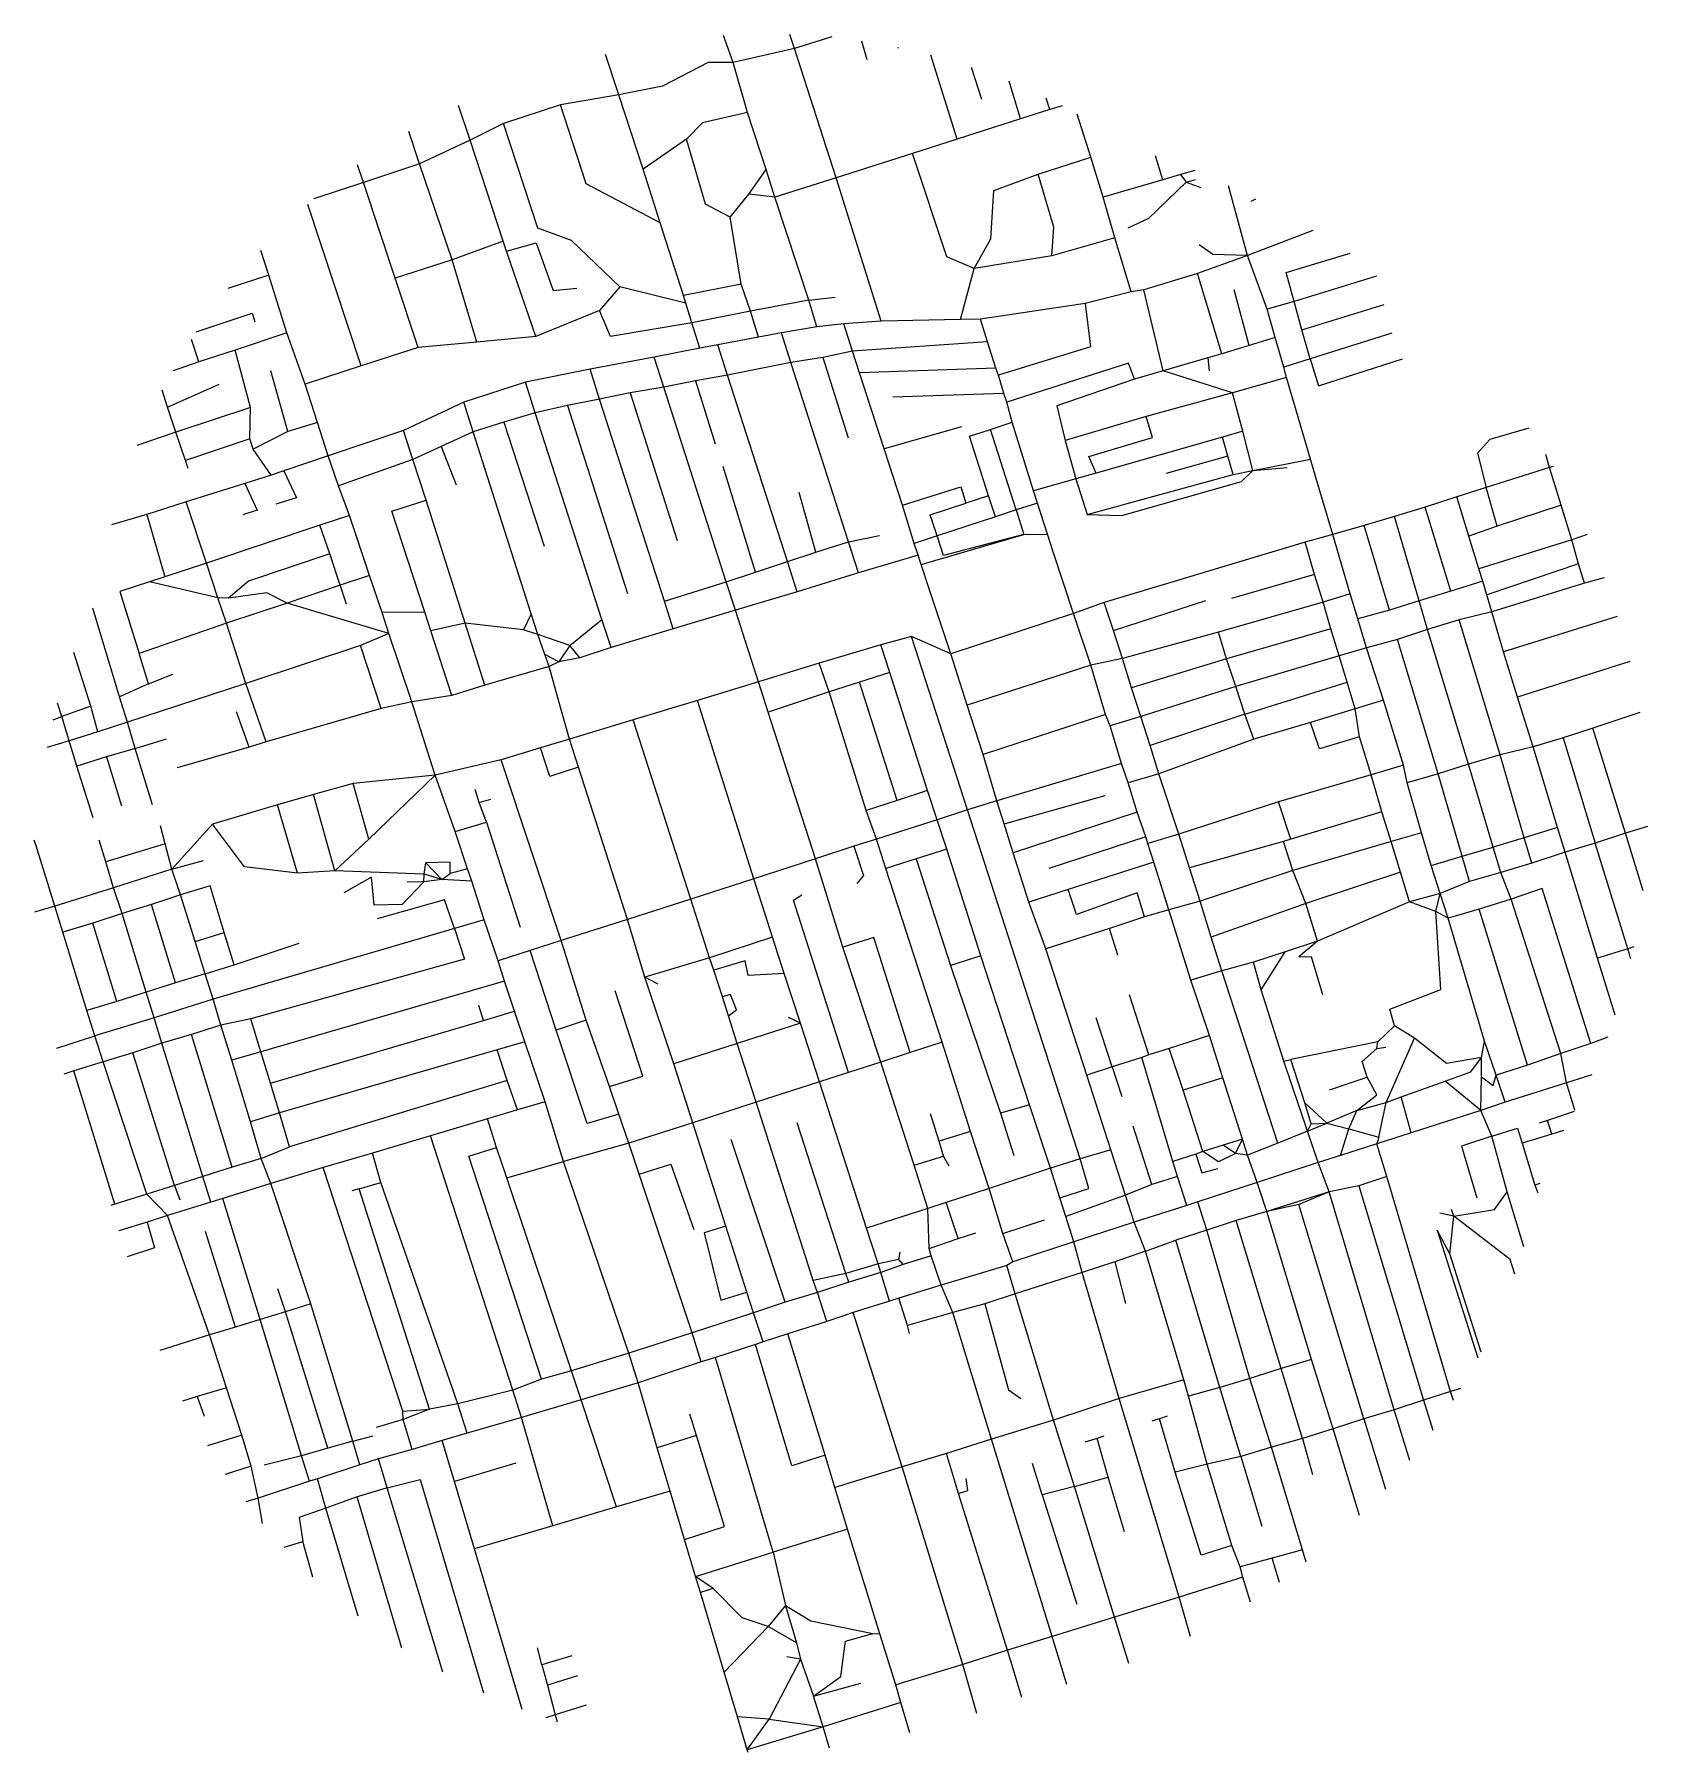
# Model space of a CAD drawing. Header units: metres. Extents: x 625217 to 627740, y 4834707 to 4837393.
import ezdxf

# ---------------------------------------------------------------- set-up
doc = ezdxf.new("R2010")
doc.units = ezdxf.units.M

msp = doc.modelspace()

# ---------------------------------------------------------------- linework, layer by layer
at = {"layer": 'ROADS'}
for points in [[(626310, 4837349), (626295.1, 4837391.7)], [(626406, 4837371.3), (626399, 4837393.2)], [(626464.3, 4837389.5), (626406, 4837371.3)], [(626519.9, 4837353.3), (626511.2, 4837382.7)], [(626567.7, 4837373.1), (626568.1, 4837371.5)], [(626131.6, 4837298.8), (626110.7, 4837361.6)], [(626310, 4837349), (626271, 4837349), (626199.9, 4837312.3), (626131.6, 4837298.8)], [(626406, 4837371.3), (626310, 4837349)], [(626332.6, 4837270.9), (626310, 4837349)], [(626471.2, 4837168.8), (626406, 4837371.3)], [(626660.6, 4837229.5), (626619.1, 4837360.5)], [(626698.9, 4837291.3), (626682.7, 4837341.2)], [(626759.5, 4837260.9), (626741.7, 4837320.2)], [(626131.6, 4837298.8), (626040, 4837283.2)], [(626169.4, 4837182.6), (626131.6, 4837298.8)], [(626805.4, 4837275.6), (626799.7, 4837293.3)], [(625898.8, 4837227.9), (625880.9, 4837281.8)], [(626040, 4837283.2), (625951.3, 4837253.9)], [(626196.1, 4837098.3), (626080.5, 4837159.4), (626040, 4837283.2)], [(626332.6, 4837270.9), (626262.4, 4837255.1), (626237.1, 4837229.4)], [(626361.6, 4837181.9), (626332.6, 4837270.9)], [(626805.4, 4837275.6), (626759.5, 4837260.9)], [(626824.5, 4837281.7), (626805.4, 4837275.6)], [(626869.6, 4837201.4), (626848, 4837268.3)], [(625819.9, 4837191), (625803.2, 4837241.2)], [(625951.3, 4837253.9), (625898.8, 4837227.9)], [(626133.1, 4836998.7), (626057.2, 4837071.1), (626004.5, 4837090.4), (625951.3, 4837253.9)], [(626759.5, 4837260.9), (626660.6, 4837229.5)], [(625898.8, 4837227.9), (625819.9, 4837191)], [(625950.5, 4837069.7), (625898.8, 4837227.9)], [(626237.1, 4837229.4), (626169.4, 4837182.6)], [(626305.7, 4837107.6), (626266.9, 4837127.7), (626237.1, 4837229.4)], [(626660.6, 4837229.5), (626590.9, 4837207)], [(625732.3, 4837161.8), (625723, 4837189.3)], [(625819.9, 4837191), (625732.3, 4837161.8)], [(625870.9, 4837040.8), (625819.9, 4837191)], [(626590.9, 4837207), (626471.2, 4837168.8)], [(626687.1, 4837027.3), (626644.3, 4837045.2), (626590.9, 4837207)], [(626786.9, 4837174.8), (626869.6, 4837201.4)], [(626888.7, 4837138.9), (626869.6, 4837201.4)], [(626982.3, 4837166), (626970.5, 4837203.2)], [(625732.3, 4837161.8), (625654.6, 4837136)], [(625781.8, 4837011.8), (625732.3, 4837161.8)], [(626196.1, 4837098.3), (626169.4, 4837182.6)], [(626334.5, 4837143.6), (626361.6, 4837181.9)], [(626375.6, 4837138.9), (626361.6, 4837181.9)], [(626471.2, 4837168.8), (626375.6, 4837138.9)], [(626541.5, 4836944.7), (626471.2, 4837168.8)], [(626687.1, 4837027.3), (626713.1, 4837073.6), (626717.6, 4837148.9), (626786.9, 4837174.8)], [(626808.5, 4837046.7), (626811.5, 4837091.8), (626786.9, 4837174.8)], [(626982.3, 4837166), (626888.7, 4837138.9)], [(627018.5, 4837162.3), (626959.8, 4837105.3), (626927.2, 4837090.3)], [(627009.9, 4837174), (626982.3, 4837166)], [(627032.3, 4837180.6), (627009.9, 4837174)], [(627009.9, 4837174), (627018.5, 4837162.3)], [(627018.5, 4837162.3), (627033.4, 4837166.5)], [(627018.5, 4837162.3), (627041.5, 4837153.7)], [(626305.7, 4837107.6), (626334.5, 4837143.6)], [(626375.6, 4837138.9), (626334.5, 4837143.6)], [(626428.4, 4836977.6), (626375.6, 4837138.9)], [(626906.9, 4837075.1), (626888.7, 4837138.9)], [(627114.7, 4837047.4), (627085, 4837156.5)], [(627120.3, 4837132.2), (627127.7, 4837136.1)], [(625728.3, 4836874.8), (625644.9, 4837127.1)], [(626322.9, 4837002.6), (626305.7, 4837107.6)], [(626232.8, 4836985.1), (626196.1, 4837098.3)], [(627216.9, 4837086.4), (627114.7, 4837047.4)], [(625584, 4837016.6), (625571.6, 4837055.5)], [(625950.5, 4837069.7), (625870.9, 4837040.8)], [(625955.7, 4837054), (625950.5, 4837069.7)], [(625955.7, 4837054), (626002.1, 4837067.1), (626028.9, 4836992.5), (626065.8, 4836996.3)], [(626001.6, 4836920.6), (625955.7, 4837054)], [(626906.9, 4837075.1), (626808.5, 4837046.7)], [(626932.7, 4836990.5), (626906.9, 4837075.1)], [(627114.7, 4837047.4), (627060.1, 4837048.8), (627038.8, 4837064.1)], [(627187.4, 4836975.7), (627174.8, 4837020.7), (627275.1, 4837051.3)], [(625870.9, 4837040.8), (625781.8, 4837011.8)], [(625909.6, 4836911.9), (625870.9, 4837040.8)], [(626665.5, 4836947.5), (626687.1, 4837027.3)], [(626808.5, 4837046.7), (626687.1, 4837027.3)], [(627114.7, 4837047.4), (627036.1, 4837019.5)], [(627145.2, 4836963.5), (627114.7, 4837047.4)], [(625584, 4837016.6), (625520.1, 4836995.8)], [(625612.5, 4836926.6), (625584, 4837016.6)], [(625817.5, 4836903.7), (625781.8, 4837011.8)], [(626133.1, 4836998.7), (626101.1, 4836961.6)], [(626236, 4836973.1), (626133.1, 4836998.7)], [(626322.9, 4837002.6), (626232.8, 4836985.1)], [(626337.1, 4836960.6), (626322.9, 4837002.6)], [(627036.1, 4837019.5), (626952.2, 4836994)], [(627074.5, 4836893.6), (627036.1, 4837019.5)], [(627316, 4837015), (627187.4, 4836975.7)], [(626236, 4836973.1), (626232.8, 4836985.1)], [(626245.4, 4836942.3), (626236, 4836973.1)], [(626428.4, 4836977.6), (626337.1, 4836960.6)], [(626428.4, 4836977.6), (626469.8, 4836982.3)], [(626441, 4836936), (626428.4, 4836977.6)], [(626860.6, 4836972.5), (626697.1, 4836947.9)], [(626860.6, 4836972.5), (626868.9, 4836904.7), (626724.9, 4836860.4)], [(626932.7, 4836990.5), (626860.6, 4836972.5)], [(626952.2, 4836994), (626932.7, 4836990.5)], [(626982.8, 4836866.9), (626952.2, 4836994)], [(627117.2, 4836907), (627093.4, 4836993.9)], [(627187.4, 4836975.7), (627145.2, 4836963.5)], [(627199.3, 4836931.3), (627187.4, 4836975.7)], [(627199.3, 4836931.3), (627328.1, 4836970.7)], [(625470.5, 4836928.2), (625557.8, 4836957.2), (625562.4, 4836943.8)], [(626101.1, 4836961.6), (626001.6, 4836920.6)], [(626245.4, 4836942.3), (626118.4, 4836920.6), (626101.1, 4836961.6)], [(626337.1, 4836960.6), (626245.4, 4836942.3)], [(626349.7, 4836919.8), (626337.1, 4836960.6)], [(626541.5, 4836944.7), (626483.4, 4836940.8)], [(626665.5, 4836947.5), (626541.5, 4836944.7)], [(626697.1, 4836947.9), (626665.5, 4836947.5)], [(626707.9, 4836912.7), (626697.1, 4836947.9)], [(627157.9, 4836919.1), (627145.2, 4836963.5)], [(625612.5, 4836926.6), (625531.5, 4836899.5)], [(625640.7, 4836846.3), (625612.5, 4836926.6)], [(626001.6, 4836920.6), (625909.6, 4836911.9)], [(626258, 4836902.7), (626245.4, 4836942.3)], [(626349.7, 4836919.8), (626286.3, 4836908)], [(626385.9, 4836926.4), (626349.7, 4836919.8)], [(626441, 4836936), (626385.9, 4836926.4)], [(626400.4, 4836880.2), (626385.9, 4836926.4)], [(626483.4, 4836940.8), (626441, 4836936)], [(626497, 4836898.1), (626483.4, 4836940.8)], [(627157.9, 4836919.1), (627117.2, 4836907)], [(627171.5, 4836873.1), (627157.9, 4836919.1)], [(627212.3, 4836885.7), (627199.3, 4836931.3)], [(627340.3, 4836925.9), (627212.3, 4836885.7)], [(625474.4, 4836881.3), (625463.4, 4836916)], [(625531.5, 4836899.5), (625474.4, 4836881.3)], [(625555.3, 4836809.7), (625531.5, 4836899.5)], [(625817.5, 4836903.7), (625728.3, 4836874.8)], [(625909.6, 4836911.9), (625817.5, 4836903.7)], [(626258, 4836902.7), (626186.8, 4836888.7)], [(626286.3, 4836908), (626258, 4836902.7)], [(626301.3, 4836860.2), (626286.3, 4836908)], [(626497, 4836898.1), (626450.2, 4836887.9)], [(626707.9, 4836912.7), (626497, 4836898.1)], [(626508, 4836864.2), (626497, 4836898.1)], [(626720.7, 4836871.4), (626707.9, 4836912.7)], [(627074.5, 4836893.6), (627052.7, 4836887.3)], [(627117.2, 4836907), (627074.5, 4836893.6)], [(625474.4, 4836881.3), (625434.6, 4836867.4)], [(625613.7, 4836772.3), (625587.3, 4836867)], [(625728.3, 4836874.8), (625640.7, 4836846.3)], [(626086.5, 4836869.7), (625985.7, 4836849.6)], [(626186.8, 4836888.7), (626086.5, 4836869.7)], [(626101, 4836823.1), (626086.5, 4836869.7)], [(626201.6, 4836841.7), (626186.8, 4836888.7)], [(626400.4, 4836880.2), (626301.3, 4836860.2)], [(626450.2, 4836887.9), (626400.4, 4836880.2)], [(626490.7, 4836599.7), (626400.4, 4836880.2)], [(626450.2, 4836887.9), (626489.9, 4836762.3)], [(626720.7, 4836871.4), (626508, 4836864.2)], [(626546.3, 4836745.4), (626508, 4836864.2)], [(626724.9, 4836860.4), (626720.7, 4836871.4)], [(626937.7, 4836853.9), (626928.6, 4836879), (626738.1, 4836818.3)], [(626982.8, 4836866.9), (626937.7, 4836853.9)], [(627052.7, 4836887.3), (626982.8, 4836866.9)], [(627090.9, 4836833), (626982.8, 4836866.9)], [(627052.7, 4836887.3), (627054.8, 4836867.3)], [(627212.3, 4836885.7), (627171.5, 4836873.1)], [(627175.6, 4836856.9), (627171.5, 4836873.1)], [(627212.3, 4836885.7), (627225.4, 4836843.7), (627356.8, 4836885.9)], [(625425.6, 4836810.4), (625417.4, 4836837)], [(625425.6, 4836810.4), (625506.6, 4836846.1)], [(625660.2, 4836786.3), (625640.7, 4836846.3)], [(625985.7, 4836849.6), (625889, 4836818.3)], [(626000.6, 4836801.7), (625985.7, 4836849.6)], [(626201.6, 4836841.7), (626149.3, 4836833)], [(626251.2, 4836851.4), (626201.6, 4836841.7)], [(626299.5, 4836537.5), (626201.6, 4836841.7)], [(626301.3, 4836860.2), (626251.2, 4836851.4)], [(626251.2, 4836851.4), (626282, 4836752.8)], [(626395, 4836568.9), (626301.3, 4836860.2)], [(626733.7, 4836831.8), (626724.9, 4836860.4)], [(626937.7, 4836853.9), (626816.4, 4836812.3), (626829.2, 4836758.1)], [(627175.6, 4836856.9), (627090.9, 4836833)], [(627212.8, 4836729.3), (627175.6, 4836856.9)], [(625438.5, 4836771.1), (625425.6, 4836810.4)], [(625555.3, 4836809.7), (625438.5, 4836771.1)], [(625554.4, 4836760.8), (625555.3, 4836809.7)], [(625889, 4836818.3), (625794.8, 4836773.6)], [(625903.7, 4836771.9), (625889, 4836818.3)], [(626050.9, 4836812.7), (626000.6, 4836801.7)], [(626101, 4836823.1), (626050.9, 4836812.7)], [(626050.9, 4836812.7), (626144.8, 4836518.9)], [(626149.3, 4836833), (626101, 4836823.1)], [(626203, 4836506.8), (626101, 4836823.1)], [(626149.3, 4836833), (626222.9, 4836601.9)], [(626733.7, 4836831.8), (626559.9, 4836826.2)], [(626738.1, 4836818.3), (626733.7, 4836831.8)], [(626746.5, 4836786.8), (626738.1, 4836818.3)], [(627090.9, 4836833), (626956.3, 4836795.6)], [(627107.3, 4836772.7), (627090.9, 4836833)], [(625660.2, 4836786.3), (625613.7, 4836772.3)], [(625677, 4836734.5), (625660.2, 4836786.3)], [(625951.5, 4836786.7), (625903.7, 4836771.9)], [(626000.6, 4836801.7), (625951.5, 4836786.7)], [(625951.5, 4836786.7), (626014.5, 4836592.8)], [(626104.8, 4836478.2), (626000.6, 4836801.7)], [(626712.7, 4836775.6), (626746.5, 4836786.8)], [(626779.9, 4836679.3), (626746.5, 4836786.8)], [(626956.3, 4836795.6), (626829.2, 4836758.1)], [(626877.6, 4836707.4), (626866.5, 4836733.2), (626966.2, 4836762.8), (626956.3, 4836795.6)], [(625438.5, 4836771.1), (625377.6, 4836750.6)], [(625453.8, 4836726.7), (625438.5, 4836771.1)], [(625554.4, 4836760.8), (625453.8, 4836726.7)], [(625559.6, 4836744.7), (625554.4, 4836760.8)], [(625613.7, 4836772.3), (625559.6, 4836744.7)], [(625794.8, 4836773.6), (625677, 4836734.5)], [(625809.4, 4836728.5), (625794.8, 4836773.6)], [(625903.7, 4836771.9), (625853.7, 4836748.9)], [(625994.4, 4836487.2), (625903.7, 4836771.9)], [(626667.1, 4836779.7), (626546.3, 4836745.4)], [(626709.7, 4836671.6), (626679.8, 4836764.8), (626712.7, 4836775.6)], [(626752.8, 4836649.6), (626712.7, 4836775.6)], [(626829.2, 4836758.1), (626846.3, 4836698.4)], [(627075.5, 4836763.5), (626877.6, 4836707.4)], [(627107.3, 4836772.7), (627075.5, 4836763.5)], [(627083.7, 4836733.6), (627075.5, 4836763.5)], [(627123, 4836711.4), (627107.3, 4836772.7)], [(627554.2, 4836777.5), (627493.6, 4836759.6), (627474, 4836738.3), (627487.5, 4836684.8)], [(625587.6, 4836704.2), (625559.6, 4836744.7)], [(625677, 4836734.5), (625607.6, 4836711)], [(625692.8, 4836687.4), (625677, 4836734.5)], [(625809.4, 4836728.5), (625692.8, 4836687.4)], [(625853.7, 4836748.9), (625809.4, 4836728.5)], [(625830, 4836664.9), (625809.4, 4836728.5)], [(625853.7, 4836748.9), (625877.3, 4836689)], [(626574.9, 4836657.3), (626546.3, 4836745.4)], [(627083.7, 4836733.6), (626987.2, 4836706.6)], [(627091.9, 4836705), (627083.7, 4836733.6)], [(627123, 4836711.4), (627212.8, 4836729.3)], [(627221.4, 4836700.2), (627212.8, 4836729.3)], [(627587, 4836716), (627580.8, 4836736.1)], [(625458.1, 4836714.4), (625453.8, 4836726.7)], [(625587.6, 4836704.2), (625546.5, 4836691.1)], [(625607.6, 4836711), (625587.6, 4836704.2)], [(625607.6, 4836711), (625627.3, 4836668.7), (625595.2, 4836658.6)], [(626345.3, 4836552.6), (626294.7, 4836717.5)], [(626877.6, 4836707.4), (626846.3, 4836698.4)], [(626863.8, 4836642.3), (626918, 4836641.2), (627104.9, 4836694.2), (627123, 4836711.4)], [(626863.8, 4836642.3), (627091.9, 4836705)], [(627091.9, 4836705), (627123, 4836711.4)], [(627123, 4836711.4), (627176.3, 4836716.2)], [(627587, 4836716), (627487.5, 4836684.8)], [(627592.6, 4836717.8), (627587, 4836716)], [(627604.8, 4836657), (627587, 4836716)], [(625546.5, 4836691.1), (625454.9, 4836662.1)], [(625546.5, 4836691.1), (625565.7, 4836649.3), (625543.2, 4836642)], [(625710.2, 4836641), (625692.8, 4836687.4)], [(626439.5, 4836583.5), (626413.2, 4836676.7)], [(626574.9, 4836657.3), (626666.3, 4836685.9), (626674.3, 4836660)], [(626846.3, 4836698.4), (626779.9, 4836679.3)], [(626786, 4836660.4), (626779.9, 4836679.3)], [(626846.3, 4836698.4), (626863.8, 4836642.3)], [(627248.2, 4836611.1), (627221.4, 4836700.2)], [(627487.5, 4836684.8), (627441.9, 4836670)], [(627505, 4836624.4), (627487.5, 4836684.8)], [(625454.9, 4836662.1), (625393.3, 4836642.4)], [(625486.4, 4836566.5), (625454.9, 4836662.1)], [(625827.9, 4836489.7), (625776.4, 4836647.7), (625830, 4836664.9)], [(625891.2, 4836472.8), (625830, 4836664.9)], [(626593.5, 4836597.4), (626574.9, 4836657.3)], [(626629.2, 4836609.1), (626618.3, 4836641.8), (626674.3, 4836660)], [(626709.7, 4836671.6), (626674.3, 4836660)], [(626720.2, 4836638.9), (626709.7, 4836671.6)], [(626752.8, 4836649.6), (626720.2, 4836638.9)], [(626786, 4836660.4), (626752.8, 4836649.6)], [(626752.8, 4836649.6), (626764.9, 4836611)], [(626801.6, 4836611.9), (626786, 4836660.4)], [(627392.5, 4836654.2), (627344.5, 4836639.6)], [(627441.9, 4836670), (627392.5, 4836654.2)], [(627432.4, 4836522.9), (627392.5, 4836654.2)], [(627460.6, 4836608.9), (627441.9, 4836670)], [(627604.8, 4836657), (627505, 4836624.4)], [(627621.7, 4836602.9), (627604.8, 4836657)], [(625393.3, 4836642.4), (625337.9, 4836626.3)], [(625393.3, 4836642.4), (625421.3, 4836544.9)], [(625664.1, 4836626), (625486.4, 4836566.5)], [(625710.2, 4836641), (625664.1, 4836626)], [(625679.3, 4836580.9), (625664.1, 4836626)], [(625741.5, 4836547.1), (625710.2, 4836641)], [(626720.2, 4836638.9), (626629.2, 4836609.1)], [(627297, 4836625.4), (627248.2, 4836611.1)], [(627344.5, 4836639.6), (627297, 4836625.4)], [(627336.4, 4836493.2), (627297, 4836625.4)], [(627383, 4836507.8), (627344.5, 4836639.6)], [(627505, 4836624.4), (627460.6, 4836608.9)], [(626439.5, 4836583.5), (626490.7, 4836599.7)], [(626490.7, 4836599.7), (626539, 4836609.8)], [(626506, 4836551.1), (626490.7, 4836599.7)], [(626629.2, 4836609.1), (626593.5, 4836597.4)], [(626599.5, 4836579), (626593.5, 4836597.4)], [(626604.4, 4836564.2), (626764.9, 4836611)], [(626764.9, 4836611), (626639, 4836578.3), (626629.2, 4836609.1)], [(626764.9, 4836611), (626801.6, 4836611.9)], [(626810.7, 4836583.9), (626801.6, 4836611.9)], [(627204.8, 4836599.3), (626890.6, 4836504.7)], [(627248.2, 4836611.1), (627204.8, 4836599.3)], [(627219.5, 4836548.7), (627204.8, 4836599.3)], [(627275.3, 4836518.6), (627248.2, 4836611.1)], [(627476.5, 4836557.8), (627460.6, 4836608.9)], [(627621.7, 4836602.9), (627476.5, 4836557.8)], [(627645.8, 4836611.5), (627621.7, 4836602.9)], [(627632, 4836565.2), (627621.7, 4836602.9)], [(625679.3, 4836580.9), (625552.1, 4836538.3), (625521, 4836511.7)], [(625695.7, 4836531.8), (625679.3, 4836580.9)], [(626345.3, 4836552.6), (626395, 4836568.9)], [(626395, 4836568.9), (626439.5, 4836583.5)], [(626410.2, 4836521.6), (626395, 4836568.9)], [(626599.5, 4836579), (626506, 4836551.1)], [(626604.4, 4836564.2), (626599.5, 4836579)], [(626842.5, 4836488), (626810.7, 4836583.9)], [(625421.3, 4836544.9), (625397.7, 4836537.2)], [(625486.4, 4836566.5), (625421.3, 4836544.9)], [(625504.4, 4836512.1), (625486.4, 4836566.5)], [(625741.5, 4836547.1), (625695.7, 4836531.8)], [(625761.2, 4836489.5), (625741.5, 4836547.1)], [(626299.5, 4836537.5), (626345.3, 4836552.6)], [(626506, 4836551.1), (626410.2, 4836521.6)], [(626616.3, 4836528), (626604.4, 4836564.2)], [(627219.5, 4836548.7), (627089.7, 4836511.2)], [(627232.7, 4836505.2), (627219.5, 4836548.7)], [(627482.3, 4836538.2), (627476.5, 4836557.8)], [(627632, 4836565.2), (627488.6, 4836516.8)], [(627641.4, 4836535), (627632, 4836565.2)], [(627672.3, 4836543.7), (627641.4, 4836535)], [(625397.7, 4836537.2), (625350.9, 4836522), (625381.1, 4836425.4)], [(625504.4, 4836512.1), (625397.7, 4836537.2)], [(625612.9, 4836504.1), (625580.9, 4836520.2), (625521, 4836511.7)], [(625695.7, 4836531.8), (625612.9, 4836504.1)], [(625705.5, 4836502.4), (625695.7, 4836531.8)], [(626203, 4836506.8), (626299.5, 4836537.5)], [(626314.1, 4836493.1), (626299.5, 4836537.5)], [(626410.2, 4836521.6), (626314.1, 4836493.1)], [(626650.5, 4836424.6), (626616.3, 4836528)], [(627275.3, 4836518.6), (627232.7, 4836505.2)], [(627287, 4836479.6), (627275.3, 4836518.6)], [(627432.4, 4836522.9), (627383, 4836507.8)], [(627482.3, 4836538.2), (627432.4, 4836522.9)], [(627488.6, 4836516.8), (627482.3, 4836538.2)], [(627496.4, 4836490.6), (627488.6, 4836516.8)], [(627641.4, 4836535), (627496.4, 4836490.6)], [(625350.8, 4836357.7), (625309.1, 4836496)], [(625517.9, 4836472.7), (625504.4, 4836512.1)], [(625521, 4836511.7), (625504.4, 4836512.1)], [(625612.9, 4836504.1), (625517.9, 4836472.7)], [(625772, 4836456.7), (625612.9, 4836504.1)], [(625827.9, 4836489.7), (625761.2, 4836489.5)], [(625772, 4836456.7), (625761.2, 4836489.5)], [(625837.3, 4836460.7), (625827.9, 4836489.7)], [(625994.4, 4836487.2), (625982.3, 4836462)], [(626004.7, 4836455), (625994.4, 4836487.2)], [(626216.6, 4836463.9), (626203, 4836506.8)], [(626314.1, 4836493.1), (626216.6, 4836463.9)], [(626329.1, 4836445.6), (626314.1, 4836493.1)], [(626842.5, 4836488), (626650.5, 4836424.6)], [(626890.6, 4836504.7), (626842.5, 4836488)], [(626869.6, 4836406.9), (626842.5, 4836488)], [(626905, 4836461.3), (626890.6, 4836504.7)], [(626905, 4836461.3), (627049.2, 4836508)], [(627232.7, 4836505.2), (627069.1, 4836458.7)], [(627245, 4836464), (627232.7, 4836505.2)], [(627336.4, 4836493.2), (627287, 4836479.6)], [(627383, 4836507.8), (627336.4, 4836493.2)], [(627396.1, 4836462.8), (627383, 4836507.8)], [(627496.4, 4836490.6), (627445.5, 4836477.6)], [(627514.9, 4836427.6), (627496.4, 4836490.6)], [(625517.9, 4836472.7), (625381.1, 4836425.4)], [(625548.3, 4836378.5), (625517.9, 4836472.7)], [(625891.2, 4836472.8), (625837.3, 4836460.7)], [(625870.3, 4836359.4), (625837.3, 4836460.7)], [(625921.8, 4836375.8), (625891.2, 4836472.8)], [(625982.3, 4836462), (625891.2, 4836472.8)], [(626004.7, 4836455), (625982.3, 4836462)], [(626055, 4836437.6), (626104.8, 4836478.2)], [(626119.5, 4836434.4), (626104.8, 4836478.2)], [(626216.6, 4836463.9), (626119.5, 4836434.4)], [(626918.8, 4836417.2), (626905, 4836461.3)], [(627245, 4836464), (627081.8, 4836417.1)], [(627257.8, 4836421.8), (627245, 4836464)], [(627300.6, 4836434.3), (627287, 4836479.6)], [(627396.1, 4836462.8), (627349.1, 4836447.3)], [(627445.5, 4836477.6), (627396.1, 4836462.8)], [(627460.3, 4836252.4), (627396.1, 4836462.8)], [(627509.6, 4836267), (627445.5, 4836477.6)], [(627692.7, 4836482.8), (627514.9, 4836427.6)], [(625727.5, 4836437.5), (625548.3, 4836378.5)], [(625772, 4836456.7), (625727.5, 4836437.5)], [(625759.6, 4836339.2), (625727.5, 4836437.5)], [(625807.6, 4836349.5), (625772, 4836456.7)], [(626015.8, 4836423.7), (626004.7, 4836455)], [(626055, 4836437.6), (626004.7, 4836455)], [(626055, 4836437.6), (626037.8, 4836412.3)], [(626070.4, 4836418.6), (626055, 4836437.6)], [(626119.5, 4836434.4), (626070.4, 4836418.6)], [(626350, 4836380.8), (626329.1, 4836445.6)], [(626541.3, 4836438.7), (626444.9, 4836410.1)], [(626589.1, 4836451.8), (626541.3, 4836438.7)], [(626555.2, 4836395.6), (626541.3, 4836438.7)], [(626676.6, 4836180.9), (626589.1, 4836451.8)], [(626650.5, 4836424.6), (626589.1, 4836451.8)], [(627069.1, 4836458.7), (626918.8, 4836417.2)], [(627081.8, 4836417.1), (627069.1, 4836458.7)], [(627300.6, 4836434.3), (627257.8, 4836421.8)], [(627349.1, 4836447.3), (627300.6, 4836434.3)], [(627327.4, 4836352), (627300.6, 4836434.3)], [(627412.6, 4836236.9), (627349.1, 4836447.3)], [(625305.6, 4836343), (625279.4, 4836426.8)], [(625395.8, 4836377.8), (625381.1, 4836425.4)], [(626022.4, 4836404.9), (626015.8, 4836423.7)], [(626037.8, 4836412.3), (626015.8, 4836423.7)], [(626037.8, 4836412.3), (626022.4, 4836404.9)], [(626070.4, 4836418.6), (626037.8, 4836412.3)], [(626444.9, 4836410.1), (626350, 4836380.8)], [(626460.1, 4836365.1), (626444.9, 4836410.1)], [(626676.1, 4836344.4), (626650.5, 4836424.6)], [(626869.6, 4836406.9), (626676.1, 4836344.4)], [(626918.8, 4836417.2), (626869.6, 4836406.9)], [(626892.6, 4836329.8), (626869.6, 4836406.9)], [(626933.1, 4836371.6), (626918.8, 4836417.2)], [(627081.8, 4836417.1), (626933.1, 4836371.6)], [(627096, 4836373.8), (627081.8, 4836417.1)], [(627257.8, 4836421.8), (627096, 4836373.8)], [(627270.1, 4836380.6), (627257.8, 4836421.8)], [(627536.7, 4836356.7), (627514.9, 4836427.6)], [(627712.4, 4836412.8), (627536.7, 4836356.7)], [(625395.8, 4836377.8), (625433.8, 4836392.7)], [(626022.4, 4836404.9), (625921.8, 4836375.8)], [(626035.8, 4836355.8), (626022.4, 4836404.9)], [(626350, 4836380.8), (626254.4, 4836351.9)], [(626364.8, 4836333.7), (626350, 4836380.8)], [(626507.9, 4836380.4), (626460.1, 4836365.1)], [(626555.2, 4836395.6), (626507.9, 4836380.4)], [(626566.6, 4836195.6), (626507.9, 4836380.4)], [(626613.9, 4836211.1), (626555.2, 4836395.6)], [(627110.1, 4836330.6), (627270.1, 4836380.6)], [(627282.9, 4836338.9), (627270.1, 4836380.6)], [(625395.8, 4836377.8), (625350.8, 4836357.7)], [(625363.3, 4836317.8), (625350.8, 4836357.7)], [(625548.3, 4836378.5), (625363.3, 4836317.8)], [(625580, 4836287.1), (625548.3, 4836378.5)], [(625870.3, 4836359.4), (625807.6, 4836349.5)], [(625921.8, 4836375.8), (625870.3, 4836359.4)], [(626054.3, 4836291.2), (626035.8, 4836355.8)], [(626460.1, 4836365.1), (626364.8, 4836333.7)], [(626518.4, 4836179.7), (626460.1, 4836365.1)], [(626947.5, 4836326.8), (626933.1, 4836371.6)], [(627096, 4836373.8), (626947.5, 4836326.8)], [(627110.1, 4836330.6), (627096, 4836373.8)], [(627561.4, 4836279.2), (627536.7, 4836356.7)], [(625246.8, 4836321.7), (625260.2, 4836326.5)], [(625260.2, 4836326.5), (625253.8, 4836347.3)], [(625305.6, 4836343), (625260.2, 4836326.5)], [(625271.8, 4836288.6), (625260.2, 4836326.5)], [(625316.6, 4836302.9), (625305.6, 4836343)], [(625553.1, 4836278.8), (625533.6, 4836334.2)], [(625759.6, 4836339.2), (625580, 4836287.1)], [(625807.6, 4836349.5), (625759.6, 4836339.2)], [(625825, 4836295.5), (625807.6, 4836349.5)], [(626254.4, 4836351.9), (626153.7, 4836321.4)], [(626342.7, 4836073), (626254.4, 4836351.9)], [(626438.9, 4836104), (626364.8, 4836333.7)], [(626701.1, 4836267.4), (626676.1, 4836344.4)], [(626892.6, 4836329.8), (626701.1, 4836267.4)], [(626899.8, 4836312), (626892.6, 4836329.8)], [(626947.5, 4836326.8), (626899.8, 4836312)], [(626962.4, 4836281.6), (626947.5, 4836326.8)], [(627110.1, 4836330.6), (626962.4, 4836281.6)], [(627124.4, 4836291.3), (627110.1, 4836330.6)], [(627282.9, 4836338.9), (627212.8, 4836317.5)], [(627327.4, 4836352), (627282.9, 4836338.9)], [(627289.7, 4836295), (627282.9, 4836338.9)], [(627358.3, 4836250.5), (627327.4, 4836352)], [(627728.1, 4836332.7), (627654.6, 4836308.6)], [(625316.6, 4836302.9), (625271.8, 4836288.6)], [(625363.3, 4836317.8), (625316.6, 4836302.9)], [(625375.2, 4836276.9), (625363.3, 4836317.8)], [(626153.7, 4836321.4), (626054.3, 4836291.2)], [(626243.9, 4836040.9), (626153.7, 4836321.4)], [(626917.3, 4836253.1), (626899.8, 4836312)], [(627212.8, 4836317.5), (627124.4, 4836291.3)], [(627289.7, 4836295), (627227.2, 4836276.4), (627212.8, 4836317.5)], [(627654.6, 4836308.6), (627608, 4836293.5)], [(627705.8, 4836144.3), (627654.6, 4836308.6)], [(625271.8, 4836288.6), (625237.3, 4836278)], [(625284.1, 4836249.2), (625271.8, 4836288.6)], [(625375.2, 4836276.9), (625330.2, 4836263.4)], [(625375.2, 4836276.9), (625424.2, 4836291.9)], [(625402.1, 4836188.8), (625375.2, 4836276.9)], [(625553.1, 4836278.8), (625440.9, 4836246.7)], [(625580, 4836287.1), (625553.1, 4836278.8)], [(625844.4, 4836234.8), (625825, 4836295.5)], [(626008.8, 4836277.7), (625947.6, 4836259.1)], [(626054.3, 4836291.2), (626008.8, 4836277.7)], [(626068.3, 4836247.3), (626023.3, 4836232.9), (626008.8, 4836277.7)], [(626068.3, 4836247.3), (626054.3, 4836291.2)], [(626976, 4836237.1), (626962.4, 4836281.6)], [(627124.4, 4836291.3), (626976, 4836237.1)], [(627308, 4836235.7), (627289.7, 4836295)], [(627561.4, 4836279.2), (627509.6, 4836267)], [(627608, 4836293.5), (627561.4, 4836279.2)], [(627599.4, 4836153.1), (627561.4, 4836279.2)], [(627608, 4836293.5), (627658.3, 4836128.6)], [(625330.2, 4836263.4), (625284.1, 4836249.2)], [(625309.3, 4836168.2), (625284.1, 4836249.2)], [(625330.2, 4836263.4), (625353.6, 4836187.2)], [(625947.6, 4836259.1), (625844.4, 4836234.8)], [(626041.5, 4835976.5), (625947.6, 4836259.1)], [(626145, 4836009.1), (626068.3, 4836247.3)], [(626722.7, 4836194.7), (626701.1, 4836267.4)], [(626917.3, 4836253.1), (626722.7, 4836194.7)], [(626927.8, 4836223), (626917.3, 4836253.1)], [(627358.3, 4836250.5), (627308, 4836235.7)], [(627364.3, 4836223), (627358.3, 4836250.5)], [(627460.3, 4836252.4), (627412.6, 4836236.9)], [(627509.6, 4836267), (627460.3, 4836252.4)], [(627498.6, 4836122.5), (627460.3, 4836252.4)], [(627547.2, 4836137), (627509.6, 4836267)], [(625715.8, 4836222.1), (625654.1, 4836204.7)], [(625844.4, 4836234.8), (625715.8, 4836222.1)], [(625740.5, 4836134.9), (625715.8, 4836222.1)], [(625740.5, 4836134.9), (625844.4, 4836234.8)], [(625875.6, 4836146.8), (625844.4, 4836234.8)], [(626976, 4836237.1), (626927.8, 4836223)], [(626942, 4836177.3), (626927.8, 4836223)], [(627007, 4836142.7), (626976, 4836237.1)], [(627308, 4836235.7), (627163.2, 4836193.2)], [(627324.6, 4836177.4), (627308, 4836235.7)], [(627412.6, 4836236.9), (627364.3, 4836223)], [(627386.7, 4836144.8), (627364.3, 4836223)], [(627450.1, 4836108.1), (627412.6, 4836236.9)], [(625654.1, 4836204.7), (625597.6, 4836188.6)], [(625687.1, 4836085.2), (625654.1, 4836204.7)], [(625912.9, 4836192), (625906.9, 4836212.6)], [(625912.9, 4836192), (625931.4, 4836197.4)], [(625924.7, 4836161.4), (625912.9, 4836192)], [(626566.6, 4836195.6), (626518.4, 4836179.7)], [(626613.9, 4836211.1), (626566.6, 4836195.6)], [(626629.4, 4836165.4), (626613.9, 4836211.1)], [(626722.7, 4836194.7), (626676.6, 4836180.9)], [(626734, 4836158.7), (626722.7, 4836194.7)], [(626734, 4836158.7), (626892, 4836203.2)], [(627163.2, 4836193.2), (627007, 4836142.7)], [(627182.5, 4836134.8), (627163.2, 4836193.2)], [(625597.6, 4836188.6), (625496, 4836158.5)], [(625629.1, 4836081.7), (625597.6, 4836188.6)], [(626534.3, 4836134.8), (626518.4, 4836179.7)], [(626629.4, 4836165.4), (626534.3, 4836134.8)], [(626676.6, 4836180.9), (626629.4, 4836165.4)], [(626644.3, 4836119.5), (626629.4, 4836165.4)], [(626852.8, 4835634.9), (626676.6, 4836180.9)], [(626942, 4836177.3), (626748, 4836113.7)], [(626955.3, 4836138.5), (626942, 4836177.3)], [(627324.6, 4836177.4), (627182.5, 4836134.8)], [(627339.1, 4836131.2), (627324.6, 4836177.4)], [(625421.9, 4836127.7), (625414.6, 4836156)], [(625496, 4836158.5), (625432.3, 4836088.1)], [(625629.1, 4836081.7), (625545.9, 4836091.8), (625496, 4836158.5)], [(625875.6, 4836146.8), (625924.7, 4836161.4)], [(625894.9, 4836088.4), (625875.6, 4836146.8)], [(625924.7, 4836161.4), (625977.1, 4835997.5)], [(626748, 4836113.7), (626734, 4836158.7)], [(626955.3, 4836138.5), (626803.6, 4836088.8)], [(626958.7, 4836128), (626955.3, 4836138.5)], [(627007, 4836142.7), (626958.7, 4836128)], [(627023.7, 4836090.1), (627007, 4836142.7)], [(627386.7, 4836144.8), (627339.1, 4836131.2)], [(627401.7, 4836093.9), (627386.7, 4836144.8)], [(627599.4, 4836153.1), (627547.2, 4836137)], [(627611.5, 4836114.5), (627599.4, 4836153.1)], [(627705.8, 4836144.3), (627658.3, 4836128.6)], [(627740.2, 4836154.9), (627705.8, 4836144.3)], [(627733.1, 4836054.3), (627705.8, 4836144.3)], [(625220.1, 4836124.5), (625217.4, 4836133.4)], [(625249.4, 4836030.4), (625220.1, 4836124.5)], [(625329.1, 4836099.3), (625318.6, 4836133.6)], [(625421.9, 4836127.7), (625329.1, 4836099.3)], [(625432.3, 4836088.1), (625421.9, 4836127.7)], [(625687.1, 4836085.2), (625740.5, 4836134.9)], [(626498.8, 4836123.8), (626438.9, 4836104)], [(626534.3, 4836134.8), (626498.8, 4836123.8)], [(626498.8, 4836123.8), (626513.9, 4836078), (626503.8, 4836065.5)], [(626549.1, 4836088.9), (626534.3, 4836134.8)], [(626644.3, 4836119.5), (626596.5, 4836104.2)], [(626697.5, 4835952.5), (626644.3, 4836119.5)], [(626772.8, 4836036.4), (626748, 4836113.7)], [(626967.9, 4836099.1), (626958.7, 4836128)], [(627170.7, 4836131.4), (627023.7, 4836090.1)], [(627182.5, 4836134.8), (627170.7, 4836131.4)], [(627185.5, 4836086), (627170.7, 4836131.4)], [(627339.1, 4836131.2), (627185.5, 4836086)], [(627353.7, 4836083.5), (627339.1, 4836131.2)], [(627450.1, 4836108.1), (627498.6, 4836122.5)], [(627547.2, 4836137), (627498.6, 4836122.5)], [(627510.9, 4836082.9), (627498.6, 4836122.5)], [(627559, 4836097.2), (627547.2, 4836137)], [(627611.5, 4836114.5), (627559, 4836097.2)], [(627658.3, 4836128.6), (627611.5, 4836114.5)], [(627661.8, 4835948.9), (627611.5, 4836114.5)], [(627709.4, 4835963.5), (627658.3, 4836128.6)], [(625341.4, 4836058.6), (625329.1, 4836099.3)], [(625432.3, 4836088.1), (625341.4, 4836058.6)], [(625432.3, 4836088.1), (625481.7, 4836101.7)], [(625446.2, 4836047.9), (625432.3, 4836088.1)], [(625687.1, 4836085.2), (625629.1, 4836081.7)], [(625827.2, 4836080.4), (625687.1, 4836085.2)], [(625827.2, 4836080.4), (625829.6, 4836098.1)], [(625867.7, 4836081.2), (625867.8, 4836099.2), (625829.6, 4836098.1)], [(625854.7, 4836071.9), (625829.6, 4836098.1)], [(625894.9, 4836088.4), (625867.7, 4836081.2)], [(625901.4, 4836069), (625894.9, 4836088.4)], [(626438.9, 4836104), (626342.7, 4836073)], [(626481.6, 4835966), (626438.9, 4836104)], [(626596.5, 4836104.2), (626549.1, 4836088.9)], [(626637, 4835817.3), (626549.1, 4836088.9)], [(626596.5, 4836104.2), (626650, 4835937.3)], [(626967.9, 4836099.1), (626833.9, 4836056.3)], [(626991.4, 4836024.6), (626967.9, 4836099.1)], [(627040.5, 4836038.1), (627023.7, 4836090.1)], [(627185.5, 4836086), (627040.5, 4836038.1)], [(627205.5, 4836034.5), (627185.5, 4836086)], [(627353.7, 4836083.5), (627205.5, 4836034.5)], [(627367.6, 4836036.7), (627353.7, 4836083.5)], [(627401.7, 4836093.9), (627450.1, 4836108.1)], [(627416, 4836050), (627401.7, 4836093.9)], [(627461.8, 4836068.5), (627450.1, 4836108.1)], [(627559, 4836097.2), (627510.9, 4836082.9)], [(625341.4, 4836058.6), (625249.4, 4836030.4)], [(625354.5, 4836018.8), (625341.4, 4836058.6)], [(625514.4, 4835989), (625492.2, 4836061.8), (625446.2, 4836047.9)], [(625826.6, 4836068.1), (625792.7, 4836032.7), (625748.8, 4836031.6), (625744.8, 4836075.5), (625701.6, 4836051.1)], [(625826.6, 4836068.1), (625800.2, 4836067.9)], [(625826.6, 4836068.1), (625827.2, 4836080.4)], [(625854.7, 4836071.9), (625826.6, 4836068.1)], [(625854.7, 4836071.9), (625827.2, 4836080.4)], [(625854.7, 4836071.9), (625867.7, 4836081.2)], [(625901.4, 4836069), (625854.7, 4836071.9)], [(625920.9, 4836008.6), (625901.4, 4836069)], [(626342.7, 4836073), (626243.9, 4836040.9)], [(626371.7, 4835981.5), (626342.7, 4836073)], [(627461.8, 4836068.5), (627416, 4836050)], [(627510.9, 4836082.9), (627461.8, 4836068.5)], [(627526.6, 4836041), (627510.9, 4836082.9)], [(627651.4, 4835815.3), (627575.3, 4836057.9), (627526.6, 4836041)], [(625249.4, 4836030.4), (625217.7, 4836020.6)], [(625262, 4835989.4), (625249.4, 4836030.4)], [(625400.6, 4836033), (625354.5, 4836018.8)], [(625446.2, 4836047.9), (625400.6, 4836033)], [(625438.4, 4835910.3), (625400.6, 4836033)], [(625468.7, 4835974.9), (625446.2, 4836047.9)], [(625874.5, 4835995.3), (625858.8, 4836039.9), (625753.6, 4836010.1)], [(626243.9, 4836040.9), (626145, 4836009.1)], [(626273.2, 4835949.4), (626243.9, 4836040.9)], [(626490.7, 4835770.2), (626404.5, 4836039.4), (626417.5, 4836047.8)], [(626833.9, 4836056.3), (626772.8, 4836036.4)], [(626799.3, 4835963.6), (626772.8, 4836036.4)], [(626953.4, 4836013.7), (626941.8, 4836050.9), (626846.9, 4836017), (626833.9, 4836056.3)], [(627040.5, 4836038.1), (626991.4, 4836024.6)], [(627057.5, 4835981.8), (627040.5, 4836038.1)], [(627205.5, 4836034.5), (627057.5, 4835981.8)], [(627224.1, 4835975.5), (627205.5, 4836034.5)], [(627367.6, 4836036.7), (627224.1, 4835975.5)], [(627416, 4836050), (627367.6, 4836036.7)], [(627409.2, 4836021.6), (627367.6, 4836036.7)], [(627409.2, 4836021.6), (627416, 4836050)], [(627428.5, 4836011.5), (627416, 4836050)], [(627526.6, 4836041), (627476.7, 4836025.6)], [(627604.7, 4835799.8), (627526.6, 4836041)], [(625308.9, 4836003.8), (625262, 4835989.4)], [(625354.5, 4836018.8), (625308.9, 4836003.8)], [(625346.6, 4835881.3), (625308.9, 4836003.8)], [(625392.2, 4835895.6), (625354.5, 4836018.8)], [(625920.9, 4836008.6), (625874.5, 4835995.3)], [(625942.6, 4835944.5), (625920.9, 4836008.6)], [(626145, 4836009.1), (626041.5, 4835976.5)], [(626172, 4835918.9), (626145, 4836009.1)], [(626953.4, 4836013.7), (626898.5, 4835995)], [(626991.4, 4836024.6), (626953.4, 4836013.7)], [(627026, 4835914.4), (626991.4, 4836024.6)], [(627344.3, 4835843.1), (627337, 4835869.2), (627416.8, 4835899.7), (627409.2, 4836021.6)], [(627428.5, 4836011.5), (627409.2, 4836021.6)], [(627476.7, 4836025.6), (627428.5, 4836011.5)], [(627485.1, 4835819.1), (627428.5, 4836011.5)], [(627552.4, 4835781.5), (627476.7, 4836025.6)], [(625299.6, 4835867.2), (625262, 4835989.4)], [(625468.7, 4835974.9), (625514.4, 4835989)], [(625874.5, 4835995.3), (625496.8, 4835884.6)], [(625529.7, 4835938.5), (625514.4, 4835989)], [(625874.5, 4835995.3), (625890.1, 4835947.3), (625555.8, 4835853.9)], [(626041.5, 4835976.5), (625992.6, 4835960.6)], [(626080.5, 4835851.9), (626041.5, 4835976.5)], [(626371.7, 4835981.5), (626273.2, 4835949.4)], [(626390.1, 4835925), (626371.7, 4835981.5)], [(626587, 4835801.3), (626530.4, 4835981.3), (626481.6, 4835966)], [(626898.5, 4835995), (626799.3, 4835963.6)], [(626911.7, 4835953.3), (626898.5, 4835995)], [(627074.6, 4835929), (627057.5, 4835981.8)], [(625484.3, 4835924.6), (625468.7, 4835974.9)], [(625529.7, 4835938.5), (625631.3, 4835972.5)], [(625992.6, 4835960.6), (625942.6, 4835944.5)], [(626033.3, 4835836.2), (625992.6, 4835960.6)], [(626273.2, 4835949.4), (626172, 4835918.9)], [(626280, 4835930), (626273.2, 4835949.4)], [(626541, 4835786.4), (626481.6, 4835966)], [(626697.5, 4835952.5), (626650, 4835937.3)], [(626773.6, 4835719.7), (626697.5, 4835952.5)], [(626863.3, 4835765.8), (626799.3, 4835963.6)], [(627173.3, 4835958.8), (627123.7, 4835942.6)], [(627135.8, 4835899.2), (627173.3, 4835958.8)], [(627224.1, 4835975.5), (627173.3, 4835958.8)], [(627224.1, 4835975.5), (627194.8, 4835951.1), (627214.3, 4835951.3), (627231.8, 4835892.1)], [(627709.4, 4835963.5), (627661.8, 4835948.9)], [(627718.4, 4835966.7), (627709.4, 4835963.5)], [(627714.2, 4835947.7), (627709.4, 4835963.5)], [(625484.3, 4835924.6), (625438.4, 4835910.3)], [(625484.3, 4835924.6), (625529.7, 4835938.5)], [(625496.8, 4835884.6), (625484.3, 4835924.6)], [(625952.7, 4835913.1), (625942.6, 4835944.5)], [(626390.1, 4835925), (626333.8, 4835922), (626328.9, 4835944.5), (626280, 4835930)], [(626293.4, 4835888.5), (626280, 4835930)], [(626415.4, 4835847.2), (626390.1, 4835925)], [(626650, 4835937.3), (626728.1, 4835706.3)], [(627074.6, 4835929), (627026, 4835914.4)], [(627123.7, 4835942.6), (627074.6, 4835929)], [(627161.8, 4835659.6), (627074.6, 4835929)], [(627135.8, 4835899.2), (627123.7, 4835942.6)], [(627689.2, 4835859.5), (627661.8, 4835948.9)], [(625392.2, 4835895.6), (625346.6, 4835881.3)], [(625438.4, 4835910.3), (625392.2, 4835895.6)], [(625405, 4835855.4), (625392.2, 4835895.6)], [(625952.7, 4835913.1), (625571.7, 4835802.5)], [(625968.5, 4835866.1), (625952.7, 4835913.1)], [(626117, 4835748.3), (626168.7, 4835764.4), (626125.9, 4835898)], [(626217.2, 4835783.7), (626172, 4835918.9)], [(626192.9, 4835908.4), (626172, 4835918.9)], [(627055.3, 4835828), (627026, 4835914.4)], [(627171.4, 4835787.8), (627135.8, 4835899.2)], [(625346.6, 4835881.3), (625299.6, 4835867.2)], [(625496.8, 4835884.6), (625405, 4835855.4)], [(625509.3, 4835843.9), (625496.8, 4835884.6)], [(625920, 4835851.3), (625912.3, 4835874.8)], [(626302.9, 4835858.7), (626315.4, 4835868.3), (626306.1, 4835892.3), (626293.4, 4835888.5)], [(626302.9, 4835858.7), (626293.4, 4835888.5)], [(626960.2, 4835797.8), (626930.2, 4835891.4)], [(625311.9, 4835827.2), (625299.6, 4835867.2)], [(625405, 4835855.4), (625311.9, 4835827.2)], [(625417, 4835815.7), (625405, 4835855.4)], [(625509.3, 4835843.9), (625463, 4835829.6)], [(625555.8, 4835853.9), (625509.3, 4835843.9)], [(625526.3, 4835789.2), (625509.3, 4835843.9)], [(625571.7, 4835802.5), (625555.8, 4835853.9)], [(625586.9, 4835753.3), (625920, 4835851.3)], [(625920, 4835851.3), (625968.5, 4835866.1)], [(625984.5, 4835818), (625968.5, 4835866.1)], [(626080.5, 4835851.9), (626033.3, 4835836.2)], [(626117, 4835748.3), (626080.5, 4835851.9)], [(626316.5, 4835815.3), (626302.9, 4835858.7)], [(626415.4, 4835847.2), (626316.5, 4835815.3)], [(626415.4, 4835847.2), (626396.6, 4835856.2)], [(626445.3, 4835755.4), (626415.4, 4835847.2)], [(626902.8, 4835779), (626878.1, 4835855.6)], [(627318.5, 4835817.8), (627344.3, 4835843.1)], [(627375.8, 4835823.8), (627344.3, 4835843.1)], [(625252.5, 4835808.4), (625311.9, 4835827.2)], [(625325.2, 4835786.7), (625311.9, 4835827.2)], [(625417, 4835815.7), (625371.2, 4835800.9)], [(625463, 4835829.6), (625417, 4835815.7)], [(625480.8, 4835607.3), (625417, 4835815.7)], [(625527, 4835621.9), (625463, 4835829.6)], [(625984.5, 4835818), (625941.4, 4835805.6)], [(626016.4, 4835724.2), (625984.5, 4835818)], [(626131.4, 4835704.8), (626082.1, 4835690.1), (626033.3, 4835836.2)], [(626316.5, 4835815.3), (626217.2, 4835783.7)], [(626346.2, 4835723.7), (626316.5, 4835815.3)], [(626637, 4835817.3), (626587, 4835801.3)], [(626681.2, 4835678.1), (626637, 4835817.3)], [(627055.3, 4835828), (626992, 4835807.7)], [(627075.9, 4835762), (627055.3, 4835828)], [(627318.5, 4835817.8), (627182.4, 4835790.2)], [(627316.9, 4835807.6), (627318.5, 4835817.8)], [(627331.5, 4835723.2), (627375.8, 4835823.8)], [(627480.2, 4835793.8), (627425.5, 4835784.2), (627375.8, 4835823.8)], [(627480.2, 4835793.8), (627485.1, 4835819.1)], [(627503.3, 4835765.7), (627485.1, 4835819.1)], [(627651.4, 4835815.3), (627604.7, 4835799.8)], [(627678, 4835825.2), (627651.4, 4835815.3)], [(625371.2, 4835800.9), (625325.2, 4835786.7)], [(625436.5, 4835593.5), (625371.2, 4835800.9)], [(625571.7, 4835802.5), (625526.3, 4835789.2)], [(625555.6, 4835693.2), (625526.3, 4835789.2)], [(625586.9, 4835753.3), (625571.7, 4835802.5)], [(625941.4, 4835805.6), (625600.6, 4835706.8)], [(625956.9, 4835757.8), (625941.4, 4835805.6)], [(626587, 4835801.3), (626541, 4835786.4)], [(626949.5, 4835793.7), (626902.8, 4835779)], [(626960.2, 4835797.8), (626949.5, 4835793.7)], [(626997.5, 4835631.2), (626949.5, 4835793.7)], [(626992, 4835807.7), (626960.2, 4835797.8)], [(627014, 4835742.7), (626992, 4835807.7)], [(627171.4, 4835787.8), (627182.4, 4835790.2)], [(627204, 4835722.7), (627182.4, 4835790.2)], [(627301.4, 4835763), (627293.6, 4835787.1), (627316.9, 4835807.6)], [(627316.9, 4835807.6), (627331, 4835809.5)], [(627423.5, 4835756.3), (627463.7, 4835771.2), (627480.2, 4835793.8)], [(627480.3, 4835763.5), (627480.2, 4835793.8)], [(627604.7, 4835799.8), (627552.4, 4835781.5)], [(627613.2, 4835753.9), (627604.7, 4835799.8)], [(625279.1, 4835772.5), (625263.6, 4835767.7)], [(625325.2, 4835786.7), (625279.1, 4835772.5)], [(625343.1, 4835564.3), (625279.1, 4835772.5)], [(625393.3, 4835580), (625325.2, 4835786.7)], [(626246.9, 4835691.4), (626217.2, 4835783.7)], [(626490.7, 4835770.2), (626445.3, 4835755.4)], [(626541, 4835786.4), (626490.7, 4835770.2)], [(626593, 4835625.3), (626541, 4835786.4)], [(626902.8, 4835779), (626863.3, 4835765.8)], [(626900.7, 4835649.3), (626863.3, 4835765.8)], [(626902.8, 4835779), (626918, 4835732.4)], [(627075.9, 4835762), (627014, 4835742.7)], [(627106.5, 4835666), (627075.9, 4835762)], [(627208.4, 4835678.4), (627171.4, 4835787.8)], [(627242.8, 4835742.9), (627301.4, 4835763)], [(627285.5, 4835710.8), (627316.8, 4835735.4), (627301.4, 4835763)], [(627479.4, 4835710.9), (627480.3, 4835763.5)], [(627480.3, 4835763.5), (627498.5, 4835749.7), (627503.3, 4835765.7)], [(627552.4, 4835781.5), (627503.3, 4835765.7)], [(627517.2, 4835723.5), (627503.3, 4835765.7)], [(627652.8, 4835766.2), (627613.2, 4835753.9)], [(625600.6, 4835706.8), (625586.9, 4835753.3)], [(625956.9, 4835757.8), (625616.5, 4835653.9)], [(625973, 4835711.7), (625956.9, 4835757.8)], [(626131.4, 4835704.8), (626117, 4835748.3)], [(626445.3, 4835755.4), (626346.2, 4835723.7)], [(626518.7, 4835526.9), (626445.3, 4835755.4)], [(627044.8, 4835646.4), (627014, 4835742.7)], [(627354.7, 4835732.1), (627423.5, 4835756.3)], [(627479.4, 4835710.9), (627423.5, 4835756.3)], [(627613.2, 4835753.9), (627517.2, 4835723.5)], [(627626.5, 4835711.3), (627613.2, 4835753.9)], [(625973, 4835711.7), (625925.8, 4835697.5)], [(626016.4, 4835724.2), (625973, 4835711.7)], [(626044.9, 4835631.1), (626016.4, 4835724.2)], [(626346.2, 4835723.7), (626246.9, 4835691.4)], [(626435.5, 4835445.1), (626346.2, 4835723.7)], [(626773.6, 4835719.7), (626728.1, 4835706.3)], [(626806.2, 4835620.3), (626773.6, 4835719.7)], [(627214.3, 4835689.8), (627204, 4835722.7)], [(627238.5, 4835690.9), (627204, 4835722.7)], [(627285.5, 4835710.8), (627238.5, 4835690.9)], [(627272.8, 4835681.8), (627285.5, 4835710.8)], [(627285.5, 4835710.8), (627331.5, 4835723.2)], [(627319.9, 4835669.1), (627331.5, 4835723.2)], [(627331.5, 4835723.2), (627354.7, 4835732.1)], [(627370.2, 4835675.6), (627354.7, 4835732.1)], [(627479.4, 4835710.9), (627370.2, 4835675.6)], [(627517.2, 4835723.5), (627479.4, 4835710.9)], [(627496.4, 4835670.4), (627479.4, 4835710.9)], [(627625.2, 4835708.9), (627583.7, 4835695)], [(625600.6, 4835706.8), (625555.6, 4835693.2)], [(625572.1, 4835635.8), (625555.6, 4835693.2)], [(625616.5, 4835653.9), (625600.6, 4835706.8)], [(625925.8, 4835697.5), (625837, 4835671)], [(625940.3, 4835652.7), (625925.8, 4835697.5)], [(626147.1, 4835659.6), (626131.4, 4835704.8)], [(626246.9, 4835691.4), (626147.1, 4835659.6)], [(626298.5, 4835530.1), (626246.9, 4835691.4)], [(626486.4, 4835455.7), (626410.5, 4835691.5)], [(626632.5, 4835662.5), (626618.8, 4835705.6)], [(626728.1, 4835706.3), (626748.9, 4835640.3)], [(626965, 4835594.9), (626935.7, 4835686.1)], [(627208.4, 4835678.4), (627238.5, 4835690.9)], [(627208.4, 4835678.4), (627214.3, 4835689.8)], [(627214.3, 4835689.8), (627238.5, 4835690.9)], [(627238.5, 4835690.9), (627272.8, 4835681.8)], [(627260, 4835640.3), (627272.8, 4835681.8)], [(627272.8, 4835681.8), (627319.9, 4835669.1)], [(627496.4, 4835670.4), (627536.9, 4835682.9), (627543.9, 4835659.6)], [(627583.7, 4835695), (627570.5, 4835690.9)], [(627590.3, 4835673.8), (627583.7, 4835695)], [(625572.1, 4835635.8), (625616.5, 4835653.9)], [(625837, 4835671), (625746.1, 4835643.8)], [(625965.9, 4835273.2), (625837, 4835671)], [(626147.1, 4835659.6), (626044.9, 4835631.1)], [(626163.2, 4835610.9), (626147.1, 4835659.6)], [(626391.5, 4835410.9), (626307.2, 4835665.6)], [(626681.2, 4835678.1), (626632.5, 4835662.5)], [(626639.2, 4835639.5), (626632.5, 4835662.5)], [(626710.5, 4835588.6), (626681.2, 4835678.1)], [(627076.7, 4835656.4), (627044.8, 4835646.4)], [(627106.5, 4835666), (627076.7, 4835656.4)], [(627095.9, 4835643.7), (627076.7, 4835656.4)], [(627095.9, 4835643.7), (627106.5, 4835666)], [(627114.5, 4835641.1), (627106.5, 4835666)], [(627161.8, 4835659.6), (627114.5, 4835641.1)], [(627208.4, 4835678.4), (627161.8, 4835659.6)], [(627225.1, 4835629.2), (627208.4, 4835678.4)], [(627316.9, 4835658.4), (627260, 4835640.3)], [(627370.2, 4835675.6), (627316.9, 4835658.4)], [(627319.9, 4835669.1), (627316.9, 4835658.4)], [(627332.2, 4835607.4), (627316.9, 4835658.4)], [(627496.4, 4835670.4), (627449.2, 4835654.9), (627473, 4835574)], [(627520.4, 4835583.7), (627496.4, 4835670.4)], [(627590.3, 4835673.8), (627543.9, 4835659.6)], [(627543.9, 4835659.6), (627563.6, 4835594.2)], [(627608.7, 4835679.5), (627590.3, 4835673.8)], [(625572.1, 4835635.8), (625527, 4835621.9)], [(625587.2, 4835596.5), (625572.1, 4835635.8)], [(625746.1, 4835643.8), (625669, 4835621.5)], [(625759.3, 4835598), (625746.1, 4835643.8)], [(626010.3, 4835290.6), (625896.6, 4835639.1), (625940.3, 4835652.7)], [(625956.1, 4835605.6), (625940.3, 4835652.7)], [(625956.1, 4835605.6), (626044.9, 4835631.1)], [(626146.9, 4835331.2), (626044.9, 4835631.1)], [(626593, 4835625.3), (626639.2, 4835639.5)], [(626648.1, 4835623.7), (626639.2, 4835639.5)], [(626852.8, 4835634.9), (626806.2, 4835620.3)], [(626821.1, 4835574.1), (626866.3, 4835588.6), (626852.8, 4835634.9)], [(626900.7, 4835649.3), (626852.8, 4835634.9)], [(626923.8, 4835578.3), (626900.7, 4835649.3)], [(627033.7, 4835642.6), (626997.5, 4835631.2)], [(627005.1, 4835607.5), (626997.5, 4835631.2)], [(627044.8, 4835646.4), (627033.7, 4835642.6)], [(627033.7, 4835642.6), (627043.3, 4835613), (627068.2, 4835619.9)], [(627095.9, 4835643.7), (627069.1, 4835630.5), (627044.8, 4835646.4)], [(627114.5, 4835641.1), (627095.9, 4835643.7)], [(627129.6, 4835598.1), (627114.5, 4835641.1)], [(627225.1, 4835629.2), (627129.6, 4835598.1)], [(627260, 4835640.3), (627225.1, 4835629.2)], [(627242.1, 4835583.7), (627225.1, 4835629.2)], [(625480.8, 4835607.3), (625436.5, 4835593.5)], [(625527, 4835621.9), (625480.8, 4835607.3)], [(625493.2, 4835567.4), (625480.8, 4835607.3)], [(625669, 4835621.5), (625587.2, 4835596.5)], [(625793.4, 4835240.4), (625669, 4835621.5)], [(626057.3, 4835303.8), (625956.1, 4835605.6)], [(626163.2, 4835610.9), (626212.5, 4835626.8), (626248.8, 4835524.6)], [(626246.3, 4835363.2), (626163.2, 4835610.9)], [(626614.6, 4835557.3), (626593, 4835625.3)], [(626806.2, 4835620.3), (626710.5, 4835588.6)], [(626821.1, 4835574.1), (626806.2, 4835620.3)], [(627005.1, 4835607.5), (626965, 4835594.9)], [(627019.5, 4835562.3), (627005.1, 4835607.5)], [(627332.2, 4835607.4), (627288.4, 4835592.8)], [(627432.2, 4835271.5), (627332.2, 4835607.4)], [(625393.3, 4835580), (625343.1, 4835564.3)], [(625436.5, 4835593.5), (625393.3, 4835580)], [(625425.7, 4835546.4), (625393.3, 4835580)], [(625436.5, 4835593.5), (625444.8, 4835571.1)], [(625512.2, 4835573.2), (625493.2, 4835567.4)], [(625587.2, 4835596.5), (625512.2, 4835573.2)], [(625570.5, 4835383.8), (625512.2, 4835573.2)], [(625649.6, 4835408.2), (625587.2, 4835596.5)], [(625725.4, 4835588.2), (625713.8, 4835585.1)], [(625725.4, 4835588.2), (625759.3, 4835598)], [(625835.6, 4835243.8), (625725.4, 4835588.2)], [(625879.8, 4835252.3), (625759.3, 4835598)], [(626710.5, 4835588.6), (626643.3, 4835566.9)], [(626731.7, 4835518.2), (626710.5, 4835588.6)], [(626830.5, 4835544.8), (626821.1, 4835574.1)], [(626923.8, 4835578.3), (626830.5, 4835544.8)], [(626965, 4835594.9), (626923.8, 4835578.3)], [(626937.4, 4835535.9), (626923.8, 4835578.3)], [(627129.6, 4835598.1), (627036.9, 4835567.7)], [(627144.7, 4835552.7), (627129.6, 4835598.1)], [(627242.1, 4835583.7), (627144.7, 4835552.7)], [(627242.1, 4835583.7), (627194.8, 4835563.7)], [(627288.4, 4835592.8), (627242.1, 4835583.7)], [(627343.8, 4835242.8), (627242.1, 4835583.7)], [(627288.4, 4835592.8), (627389.8, 4835257.8)], [(627436.9, 4835545.4), (627500.7, 4835555.7), (627520.4, 4835583.7)], [(627546.6, 4835497.4), (627520.4, 4835583.7)], [(627571.8, 4835596.6), (627563.6, 4835594.2)], [(627563.6, 4835594.2), (627568.5, 4835582.1)], [(625343.1, 4835564.3), (625336.8, 4835562.4)], [(625425.7, 4835546.4), (625393.7, 4835536.3)], [(625493.2, 4835567.4), (625425.7, 4835546.4)], [(625491.4, 4835359.9), (625425.7, 4835546.4)], [(626614.6, 4835557.3), (626518.7, 4835526.9)], [(626643.3, 4835566.9), (626614.6, 4835557.3)], [(626616.9, 4835494.8), (626614.6, 4835557.3)], [(626661.9, 4835510.7), (626643.3, 4835566.9)], [(627019.5, 4835562.3), (626937.4, 4835535.9)], [(627036.9, 4835567.7), (627019.5, 4835562.3)], [(627050.8, 4835523.6), (627036.9, 4835567.7)], [(627144.7, 4835552.7), (627097, 4835538.5)], [(627194.8, 4835563.7), (627144.7, 4835552.7)], [(627214.4, 4835321.2), (627144.7, 4835552.7)], [(627296.2, 4835228.6), (627194.8, 4835563.7)], [(627436.9, 4835545.4), (627415.1, 4835550.2)], [(627436.9, 4835545.4), (627433.7, 4835555.9)], [(625393.7, 4835536.3), (625349.6, 4835522.6)], [(625393.7, 4835536.3), (625405.5, 4835496.2), (625362.6, 4835482.1)], [(625532.2, 4835371.8), (625485, 4835521.5)], [(626298.5, 4835530.1), (626264.7, 4835519.2), (626290.9, 4835414), (626331.8, 4835426.6)], [(626331.8, 4835426.6), (626298.5, 4835530.1)], [(626537, 4835470.9), (626518.7, 4835526.9)], [(626661.9, 4835510.7), (626689.8, 4835519.6)], [(626731.7, 4835518.2), (626797, 4835539.9)], [(626842.7, 4835505.5), (626830.5, 4835544.8)], [(626937.4, 4835535.9), (626842.7, 4835505.5)], [(626954.8, 4835490.6), (626937.4, 4835535.9)], [(627050.8, 4835523.6), (627002.6, 4835508.2)], [(627097, 4835538.5), (627050.8, 4835523.6)], [(627118.1, 4835291.8), (627050.8, 4835523.6)], [(627167.3, 4835307.1), (627097, 4835538.5)], [(627430.7, 4835486.8), (627410.9, 4835523.8), (627474.8, 4835324.2)], [(627430.7, 4835486.8), (627436.9, 4835545.4)], [(627532.3, 4835454.6), (627525.4, 4835477.5), (627436.9, 4835545.4)], [(626616.9, 4835494.8), (626661.9, 4835510.7)], [(626619.7, 4835483.2), (626616.9, 4835494.8)], [(626747.4, 4835474), (626731.7, 4835518.2)], [(626842.7, 4835505.5), (626747.4, 4835474)], [(626856.2, 4835457.6), (626842.7, 4835505.5)], [(626954.8, 4835490.6), (627002.6, 4835508.2)], [(627071.2, 4835277.4), (627002.6, 4835508.2)], [(626537, 4835470.9), (626486.4, 4835455.7)], [(626569.5, 4835477.8), (626537, 4835470.9)], [(626541.1, 4835457.5), (626537, 4835470.9)], [(626576.2, 4835470), (626541.1, 4835457.5)], [(626569.5, 4835477.8), (626571.6, 4835489)], [(626576.2, 4835470), (626569.5, 4835477.8)], [(626619.7, 4835483.2), (626576.2, 4835470)], [(626635.3, 4835437.8), (626619.7, 4835483.2)], [(626737.9, 4835468.6), (626635.3, 4835437.8)], [(626747.4, 4835474), (626737.9, 4835468.6)], [(626751.2, 4835424.1), (626737.9, 4835468.6)], [(626907.2, 4835474.2), (626856.2, 4835457.6)], [(626954.8, 4835490.6), (626907.2, 4835474.2)], [(626907.2, 4835474.2), (626923.7, 4835409)], [(627014.9, 4835289.5), (626954.8, 4835490.6)], [(627479.8, 4835332.9), (627430.7, 4835486.8)], [(626486.4, 4835455.7), (626435.5, 4835445.1)], [(626441.9, 4835426.2), (626435.5, 4835445.1)], [(626491.1, 4835442.1), (626441.9, 4835426.2)], [(626491.1, 4835442.1), (626486.4, 4835455.7)], [(626541.1, 4835457.5), (626491.1, 4835442.1)], [(626554.8, 4835412.8), (626541.1, 4835457.5)], [(626856.2, 4835457.6), (626751.2, 4835424.1)], [(626913.6, 4835260.4), (626856.2, 4835457.6)], [(625610.3, 4835395.8), (625598.1, 4835432.1)], [(626342.2, 4835394.1), (626331.8, 4835426.6)], [(626441.9, 4835426.2), (626391.5, 4835410.9)], [(626456.5, 4835381), (626441.9, 4835426.2)], [(626554.8, 4835412.8), (626497.8, 4835394.6)], [(626569.5, 4835417.3), (626554.8, 4835412.8)], [(626635.3, 4835437.8), (626569.5, 4835417.3)], [(626582.6, 4835374.4), (626569.5, 4835417.3)], [(626653.5, 4835394.8), (626635.3, 4835437.8)], [(626751.2, 4835424.1), (626704, 4835408.4)], [(626811.3, 4835226.5), (626751.2, 4835424.1)], [(625610.3, 4835395.8), (625570.5, 4835383.8)], [(625649.6, 4835408.2), (625610.3, 4835395.8)], [(625676.2, 4835182.8), (625610.3, 4835395.8)], [(625715.3, 4835193.8), (625649.6, 4835408.2)], [(626342.2, 4835394.1), (626246.3, 4835363.2)], [(626391.5, 4835410.9), (626342.2, 4835394.1)], [(626357.1, 4835348.8), (626342.2, 4835394.1)], [(626497.8, 4835394.6), (626456.5, 4835381)], [(626574.3, 4835153.6), (626497.8, 4835394.6)], [(626653.5, 4835394.8), (626582.6, 4835374.4)], [(626704, 4835408.4), (626653.5, 4835394.8)], [(626714.2, 4835196.7), (626653.5, 4835394.8)], [(626704, 4835408.4), (626740.8, 4835274.1), (626760.1, 4835260.5)], [(625491.4, 4835359.9), (625413.5, 4835335.2)], [(625532.2, 4835371.8), (625491.4, 4835359.9)], [(625518, 4835277.3), (625491.4, 4835359.9)], [(625570.5, 4835383.8), (625532.2, 4835371.8)], [(625635.3, 4835170.6), (625570.5, 4835383.8)], [(626246.3, 4835363.2), (626146.9, 4835331.2)], [(626260.4, 4835317.8), (626246.3, 4835363.2)], [(626395.9, 4835361.5), (626357.1, 4835348.8)], [(626456.5, 4835381), (626395.9, 4835361.5)], [(626454, 4835171.6), (626395.9, 4835361.5)], [(626586, 4835361.8), (626582.6, 4835374.4)], [(626345.1, 4835344.8), (626282.4, 4835324.7)], [(626357.1, 4835348.8), (626345.1, 4835344.8)], [(626454, 4835171.6), (626402.1, 4835155), (626345.1, 4835344.8)], [(626146.9, 4835331.2), (626057.3, 4835303.8)], [(626161.4, 4835284.9), (626146.9, 4835331.2)], [(626260.4, 4835317.8), (626161.4, 4835284.9)], [(626282.4, 4835324.7), (626260.4, 4835317.8)], [(626372.8, 4835020.4), (626282.4, 4835324.7)], [(627167.3, 4835307.1), (627118.1, 4835291.8)], [(627214.4, 4835321.2), (627167.3, 4835307.1)], [(627200.5, 4835198), (627167.3, 4835307.1)], [(627248.4, 4835213.2), (627214.4, 4835321.2)], [(626010.3, 4835290.6), (625965.9, 4835273.2)], [(626057.3, 4835303.8), (626010.3, 4835290.6)], [(626072.6, 4835258.2), (626057.3, 4835303.8)], [(626161.4, 4835284.9), (626072.6, 4835258.2)], [(626191.4, 4835183.1), (626161.4, 4835284.9)], [(627014.9, 4835289.5), (626913.6, 4835260.4)], [(627022.5, 4835264.1), (627014.9, 4835289.5)], [(627118.1, 4835291.8), (627071.2, 4835277.4)], [(627152.2, 4835184.1), (627118.1, 4835291.8)], [(625472.2, 4835263.6), (625449.3, 4835256.2)], [(625518, 4835277.3), (625472.2, 4835263.6)], [(625472.2, 4835263.6), (625483, 4835232.8)], [(625541.7, 4835202.9), (625518, 4835277.3)], [(625879.8, 4835252.3), (625835.6, 4835243.8)], [(625965.9, 4835273.2), (625879.8, 4835252.3)], [(625894.2, 4835206.3), (625879.8, 4835252.3)], [(625979.3, 4835230.5), (625965.9, 4835273.2)], [(626072.6, 4835258.2), (625979.3, 4835230.5)], [(626127.8, 4835090.9), (626072.6, 4835258.2)], [(626913.6, 4835260.4), (626811.3, 4835226.5)], [(627007.9, 4834949.9), (626913.6, 4835260.4)], [(627071.2, 4835277.4), (627022.5, 4835264.1)], [(627051.6, 4835157.8), (627022.5, 4835264.1)], [(627104.1, 4835169.7), (627071.2, 4835277.4)], [(627389.8, 4835257.8), (627343.8, 4835242.8)], [(627432.2, 4835271.5), (627389.8, 4835257.8)], [(627389.8, 4835257.8), (627404.1, 4835210.8)], [(627447.4, 4835276), (627432.2, 4835271.5)], [(627436.8, 4835257.2), (627432.2, 4835271.5)], [(625794.3, 4835227.6), (625751.7, 4835214.8)], [(625793.4, 4835240.4), (625835.6, 4835243.8)], [(625794.3, 4835227.6), (625793.4, 4835240.4)], [(625835.6, 4835243.8), (625794.3, 4835227.6)], [(625808.2, 4835180.6), (625794.3, 4835227.6)], [(625979.3, 4835230.5), (625894.2, 4835206.3)], [(626028.3, 4835061.5), (625979.3, 4835230.5)], [(626252.7, 4835202.3), (626242.7, 4835235.9)], [(626811.3, 4835226.5), (626714.2, 4835196.7)], [(626843.8, 4835122.6), (626811.3, 4835226.5)], [(626977, 4835228.5), (626964.7, 4835224.8)], [(626989, 4835233), (626977, 4835228.5)], [(627001.6, 4835145.2), (626977, 4835228.5)], [(627296.2, 4835228.6), (627248.4, 4835213.2)], [(627343.8, 4835242.8), (627296.2, 4835228.6)], [(627296.2, 4835228.6), (627330.1, 4835118.7)], [(627368.5, 4835163.4), (627343.8, 4835242.8)], [(625541.7, 4835202.9), (625488, 4835186.4)], [(625556.6, 4835154.6), (625541.7, 4835202.9)], [(625715.3, 4835193.8), (625747.2, 4835202)], [(625894.2, 4835206.3), (625855.2, 4835194.8)], [(626252.7, 4835202.3), (626191.4, 4835183.1)], [(626234.3, 4835040.1), (626296.4, 4835060.5), (626252.7, 4835202.3)], [(626879.2, 4835197.7), (626860.3, 4835192)], [(626889.9, 4835201.3), (626879.2, 4835197.7)], [(626896.7, 4835137.3), (626879.2, 4835197.7)], [(627200.5, 4835198), (627152.2, 4835184.1)], [(627248.4, 4835213.2), (627200.5, 4835198)], [(627200.5, 4835198), (627216.4, 4835141.7)], [(627289.5, 4835077.3), (627248.4, 4835213.2)], [(625635.3, 4835170.6), (625576.9, 4835156)], [(625676.2, 4835182.8), (625635.3, 4835170.6)], [(625647.5, 4835130.9), (625635.3, 4835170.6)], [(625715.3, 4835193.8), (625676.2, 4835182.8)], [(625726.6, 4835156.8), (625715.3, 4835193.8)], [(625808.2, 4835180.6), (625755.4, 4835165.9)], [(625855.2, 4835194.8), (625808.2, 4835180.6)], [(625874.2, 4835130.7), (625855.2, 4835194.8)], [(626211.5, 4835115.6), (626191.4, 4835183.1)], [(626469.4, 4835121.1), (626454, 4835171.6)], [(626644, 4835174.6), (626574.3, 4835153.6)], [(626714.2, 4835196.7), (626644, 4835174.6)], [(626662.8, 4835111.9), (626644, 4835174.6)], [(626808.9, 4834888.5), (626714.2, 4835196.7)], [(627152.2, 4835184.1), (627104.1, 4835169.7)], [(627200.6, 4835023.7), (627152.2, 4835184.1)], [(625556.6, 4835154.6), (625515.9, 4835141.7)], [(625567.4, 4835104.6), (625556.6, 4835154.6)], [(625726.6, 4835156.8), (625660, 4835134.8)], [(625755.4, 4835165.9), (625726.6, 4835156.8)], [(625769.1, 4835120.5), (625755.4, 4835165.9)], [(625970.2, 4835159.5), (625874.2, 4835130.7)], [(626574.3, 4835153.6), (626469.4, 4835121.1)], [(626669.5, 4834844.7), (626574.3, 4835153.6)], [(626793.2, 4835109.8), (626778.1, 4835158.7)], [(627051.6, 4835157.8), (627001.6, 4835145.2)], [(627089.9, 4835030.6), (627042, 4835015.4), (627001.6, 4835145.2)], [(627104.1, 4835169.7), (627051.6, 4835157.8)], [(627089.9, 4835030.6), (627051.6, 4835157.8)], [(627104.1, 4835169.7), (627136.8, 4835060.9)], [(625647.5, 4835130.9), (625567.4, 4835104.6)], [(625660, 4835134.8), (625647.5, 4835130.9)], [(625673.3, 4835089.1), (625660, 4835134.8)], [(625769.1, 4835120.5), (625722, 4835106.4)], [(625769.1, 4835120.5), (625820.6, 4835133.7), (625919.9, 4834800.4)], [(625856.2, 4834832.6), (625769.1, 4835120.5)], [(625905.5, 4835025.5), (625874.2, 4835130.7)], [(626489.1, 4835055.9), (626469.4, 4835121.1)], [(626662.8, 4835111.9), (626677.1, 4835116.6), (626674.8, 4835135.4)], [(626843.8, 4835122.6), (626793.2, 4835109.8)], [(626843.8, 4835122.6), (626896.7, 4835137.3)], [(626906.4, 4834918.7), (626843.8, 4835122.6)], [(626922.2, 4835052.1), (626896.7, 4835137.3)], [(625567.4, 4835104.6), (625548.3, 4835098.6)], [(625574, 4835065), (625567.4, 4835104.6)], [(625722, 4835106.4), (625673.3, 4835089.1)], [(625792.3, 4834870.3), (625722, 4835106.4)], [(626127.8, 4835090.9), (626028.3, 4835061.5)], [(626211.5, 4835115.6), (626127.8, 4835090.9)], [(626234.3, 4835040.1), (626211.5, 4835115.6)], [(626739, 4834866.8), (626662.8, 4835111.9)], [(626793.2, 4835109.8), (626847.4, 4834938.9)], [(625673.3, 4835089.1), (625631.5, 4835074.5), (625637.4, 4835037)], [(625723.6, 4834919.9), (625673.3, 4835089.1)], [(625607.9, 4835027.7), (625637.4, 4835037)], [(625653.1, 4834981), (625637.4, 4835037)], [(626028.3, 4835061.5), (625905.5, 4835025.5)], [(626251.5, 4834981.9), (626234.3, 4835040.1)], [(626489.1, 4835055.9), (626372.8, 4835020.4)], [(626539.5, 4834892.7), (626489.1, 4835055.9)], [(625980.2, 4834774), (625905.5, 4835025.5)], [(626251.5, 4834981.9), (626372.8, 4835020.4)], [(626372.8, 4835020.4), (626391.9, 4834937)], [(627102.8, 4834997), (627089.9, 4835030.6)], [(627153.3, 4835010.6), (627102.8, 4834997)], [(627200.6, 4835023.7), (627153.3, 4835010.6)], [(627164.3, 4834972.5), (627153.3, 4835010.6)], [(627206.2, 4835004.6), (627200.6, 4835023.7)], [(627107.4, 4834980.8), (627102.8, 4834997)], [(626258.9, 4834957.2), (626251.5, 4834981.9)], [(626279.1, 4834963.1), (626251.5, 4834981.9)], [(626279.1, 4834963.1), (626258.9, 4834957.2)], [(626296.2, 4834832.4), (626258.9, 4834957.2)], [(626364.9, 4834904), (626324.3, 4834917.5), (626279.1, 4834963.1)], [(627107.4, 4834980.8), (627007.9, 4834949.9)], [(627119, 4834941.9), (627107.4, 4834980.8)], [(626391.9, 4834937), (626364.9, 4834904)], [(626391.9, 4834937), (626409.1, 4834878.6)], [(626391.9, 4834937), (626431.6, 4834912.8), (626528.6, 4834893.2)], [(627007.9, 4834949.9), (626906.4, 4834918.7)], [(627025.6, 4834888.4), (627007.9, 4834949.9)], [(626296.2, 4834832.4), (626364.9, 4834904)], [(626409.1, 4834878.6), (626364.9, 4834904)], [(626906.4, 4834918.7), (626808.9, 4834888.5)], [(626928.8, 4834845.9), (626906.4, 4834918.7)], [(626409.1, 4834878.6), (626415.7, 4834852.8)], [(626435.9, 4834794.9), (626478.7, 4834825.8), (626486.1, 4834881.1), (626528.6, 4834893.2)], [(626528.6, 4834893.2), (626539.5, 4834892.7)], [(626564.5, 4834812.9), (626539.5, 4834892.7)], [(626808.9, 4834888.5), (626739, 4834866.8)], [(626831.8, 4834813.1), (626808.9, 4834888.5)], [(626010.9, 4834843.8), (626004.1, 4834870.4)], [(626057.9, 4834858.1), (626010.9, 4834843.8)], [(626415.7, 4834852.8), (626366.5, 4834759.1)], [(626415.7, 4834852.8), (626394, 4834856.3)], [(626415.7, 4834852.8), (626435.9, 4834794.9)], [(626739, 4834866.8), (626669.5, 4834844.7)], [(626761.7, 4834793), (626739, 4834866.8)], [(626010.9, 4834843.8), (626020, 4834812.1)], [(626067, 4834826.8), (626020, 4834812.1)], [(626317.1, 4834762.5), (626296.2, 4834832.4)], [(626669.5, 4834844.7), (626564.5, 4834812.9)], [(626691.4, 4834768), (626669.5, 4834844.7)], [(626020, 4834812.1), (626031.9, 4834765.8)], [(626435.9, 4834794.9), (626510, 4834815.1)], [(626450.9, 4834747), (626435.9, 4834794.9)], [(626572.4, 4834785.2), (626564.5, 4834812.9)], [(626080.5, 4834780.9), (626031.9, 4834765.8)], [(626572.4, 4834785.2), (626450.9, 4834747)], [(626586.6, 4834737.9), (626572.4, 4834785.2)], [(626031.9, 4834765.8), (626017.3, 4834761.2)], [(626031.9, 4834765.8), (626034.8, 4834755.1)], [(626332.3, 4834711), (626317.1, 4834762.5)], [(626366.5, 4834759.1), (626317.1, 4834762.5)], [(626332.3, 4834711), (626366.5, 4834759.1)], [(626450.9, 4834747), (626332.3, 4834711)], [(626366.5, 4834759.1), (626450.9, 4834747)], [(626461.1, 4834713.9), (626450.9, 4834747)], [(626333.6, 4834706.7), (626332.3, 4834711)]]:
    msp.add_lwpolyline(points, dxfattribs=at)

doc.saveas('drawing.dxf')
